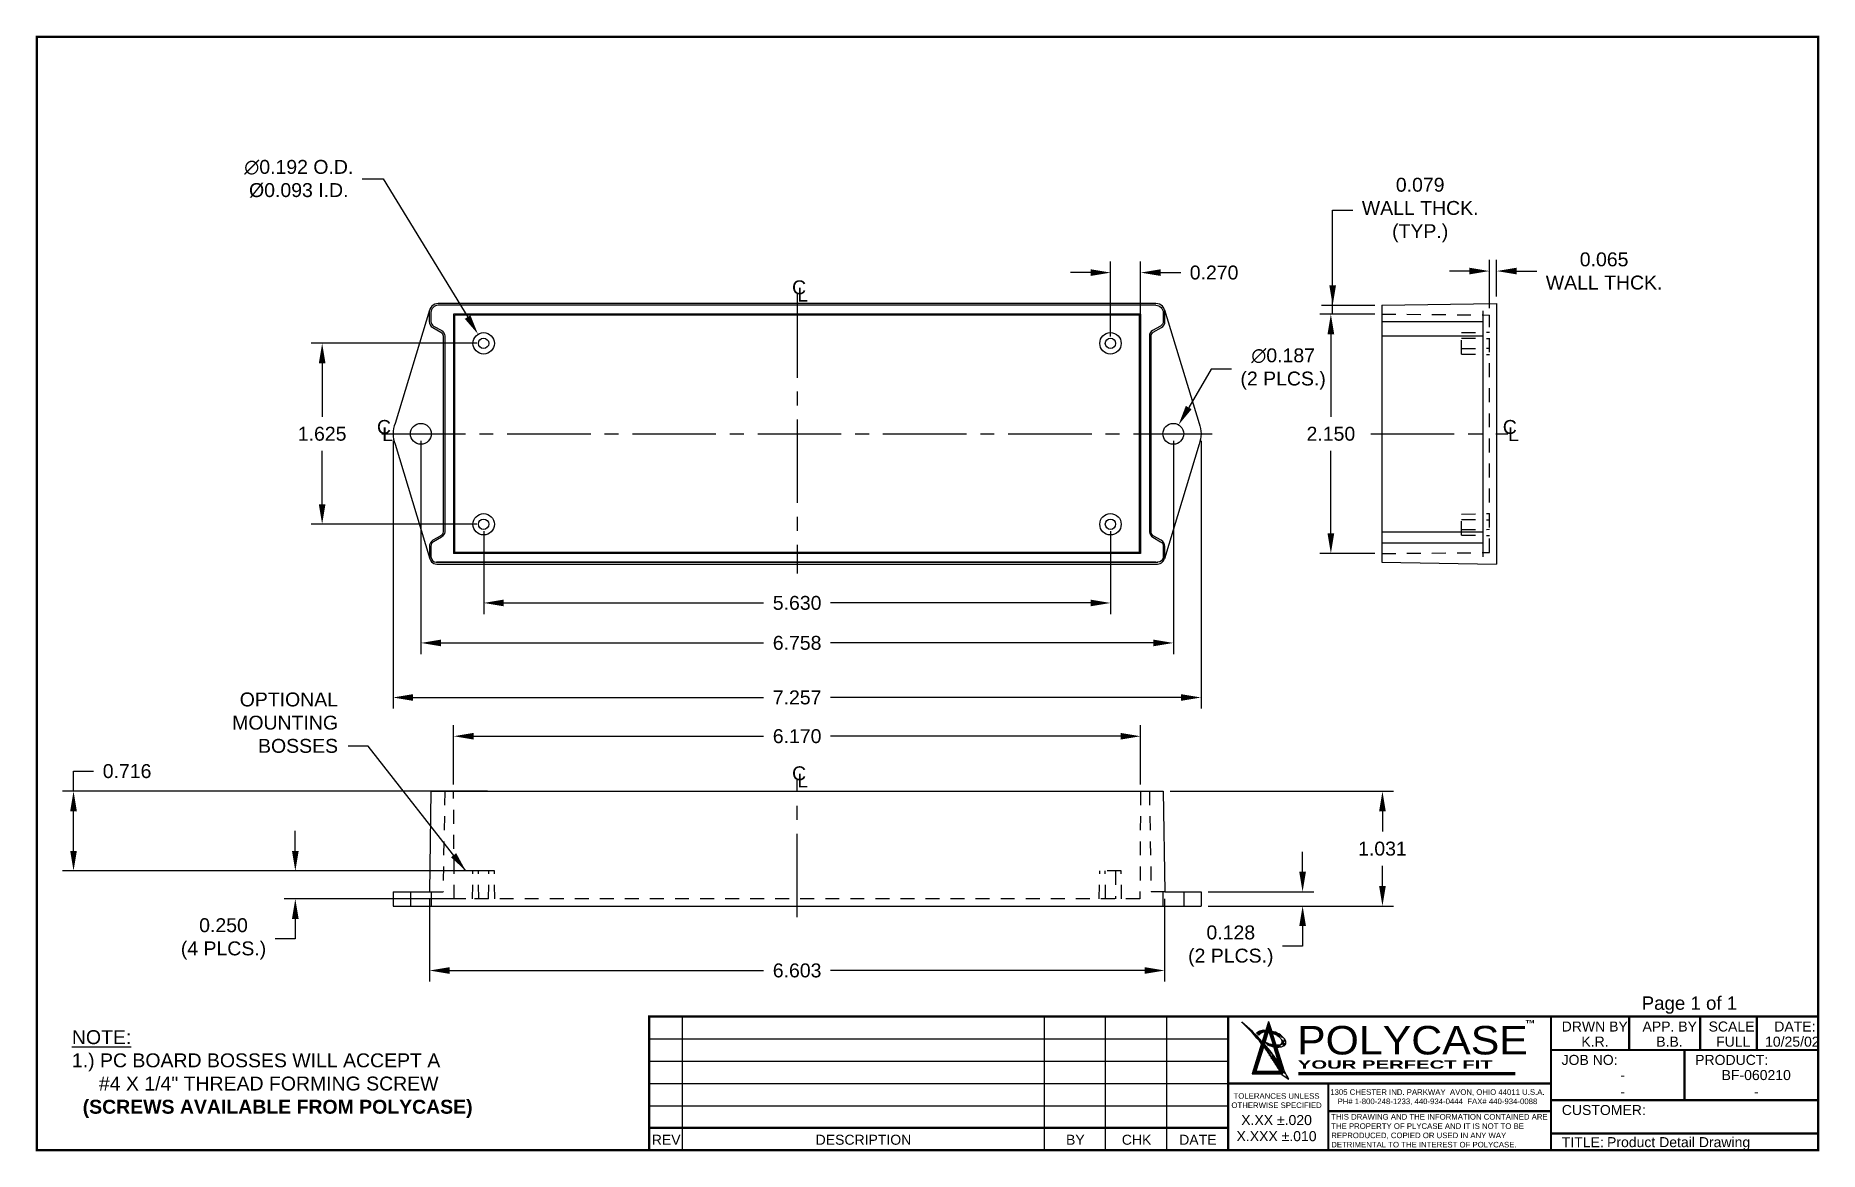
# Model space of a CAD drawing. Header units: inches. Extents: x -16.3 to 16, y 0 to 67.8.
# Drawn here: x -0.01 to 16.01, y -0.01 to 10.01 of the extents above; entities that cross this region are included whole.
import ezdxf
from ezdxf.enums import TextEntityAlignment as Align

# ---------------------------------------------------------------- set-up
doc = ezdxf.new("R2010")
doc.units = ezdxf.units.IN
doc.header["$MEASUREMENT"] = 0
doc.header["$PDMODE"] = 34
doc.header["$PDSIZE"] = 0.005
doc.linetypes.add('CENTER2', pattern=[1.125, 0.75, -0.125, 0.125, -0.125])
doc.linetypes.add('HIDDEN2', pattern=[0.1875, 0.125, -0.0625])
doc.layers.get('0').update_dxf_attribs({"linetype": 'CONTINUOUS'})
doc.layers.get('DEFPOINTS').update_dxf_attribs({"linetype": 'CONTINUOUS'})
doc.layers.add('BF-020215', color=14, linetype='CONTINUOUS')
doc.layers.add('BF060201', color=14, linetype='CONTINUOUS')
doc.styles.add('ROMANS', font='romab___.ttf', dxfattribs={"height": 0.125})
doc.styles.add('SANSSERIFBOLDOBLIQUE', font='sasbo___.pfb', dxfattribs={"width": 1.075, "height": 0.125})
doc.styles.get("Standard").update_dxf_attribs({"font": 'arial.ttf'})
doc.dimstyles.get("Standard").update_dxf_attribs({"dimtxt": 0.125, "dimasz": 0.18, "dimexe": 0.1, "dimexo": 0.0625, "dimgap": 0.09, "dimtad": 0, "dimtih": 1, "dimtoh": 1, "dimdec": 3, "dimzin": 0, "dimdsep": 46, "dimtxsty": 'Standard', "dimcen": 0.03, "dimclrd": 1, "dimclre": 1, "dimclrt": 4, "dimaunit": 1, "dimadec": 0, "dimazin": 0, "dimtfac": 1, "dimtdec": 1, "dimtofl": 0, "dimtmove": 0, "dimatfit": 3, "dimfxl": 1, "dimtolj": 1, "dimtzin": 0, "dimarcsym": 0})
doc.dimstyles.new('STANDARD$3', dxfattribs={"dimtxt": 0.125, "dimasz": 0.18, "dimexe": 0.1, "dimexo": 0.0625, "dimgap": 0.09, "dimtad": 0, "dimtih": 1, "dimtoh": 1, "dimdec": 3, "dimzin": 0, "dimdsep": 46, "dimtxsty": 'Standard', "dimcen": 0, "dimclrd": 1, "dimclre": 1, "dimclrt": 4, "dimaunit": 1, "dimadec": 0, "dimazin": 0, "dimtfac": 1, "dimtdec": 1, "dimtofl": 0, "dimtmove": 0, "dimatfit": 3, "dimfxl": 1, "dimtolj": 1, "dimtzin": 0, "dimarcsym": 0})
doc.dimstyles.new('STANDARD$7', dxfattribs={"dimtxt": 0.125, "dimasz": 0.18, "dimexe": 0.1, "dimexo": 0.0625, "dimgap": 0.09, "dimtad": 0, "dimtih": 1, "dimtoh": 1, "dimdec": 3, "dimzin": 0, "dimdsep": 46, "dimtxsty": 'Standard', "dimcen": 0.03, "dimclrd": 1, "dimclre": 1, "dimclrt": 4, "dimaunit": 1, "dimadec": 0, "dimazin": 0, "dimtfac": 1, "dimtdec": 1, "dimtofl": 0, "dimtmove": 0, "dimatfit": 3, "dimfxl": 1, "dimtolj": 1, "dimtzin": 0, "dimarcsym": 0})
pattern_1 = [(45, (-3.289467, -3.0012776), (-0.004010624, 0.004010624), []), (135, (-3.289467, -3.0012776), (-0.004010624, -0.004010624), [])]

msp = doc.modelspace()

# ---------------------------------------------------------------- texts
at = {"color": 4, "char_height": 0.125}
for s, insert, attachment_point in [('\\A1;', (4.5985, 7.2292), 4), ('\\A1;', (4.9985, 7.2292), 4), ('OPTIONAL\\PMOUNTING\\PBOSSES', (2.7056, 3.5673), 9), ('\\LNOTE:\\P\\l1.) PC BOARD BOSSES WILL ACCEPT A\\P     #4 X 1/4" THREAD FORMING SCREW\\P  \\fArial|b1|i0|c0|p34;(SCREWS AVAILABLE FROM POLYCASE)', (0.3155, 0.6841), 4)]:
    msp.add_mtext(s, dxfattribs=dict(at, insert=insert, attachment_point=attachment_point))

# ---------------------------------------------------------------- blocks, each defined once
blk = doc.blocks.new('REVGRID')
at = {"color": 14}
for p, q in [((-5.2, 1), (0, 1)), ((-5.2, 0.8), (0, 0.8)), ((-5.2, 0.6), (0, 0.6)), ((-5.2, 0.4), (0, 0.4))]:
    blk.add_line(p, q, dxfattribs=at)
at = {"color": 14, "const_width": 0.02}
for points in [[(-5.2, 0), (-5.2, 1.2), (0, 1.2)], [(-5.2, 0.2), (0, 0.2)]]:
    blk.add_lwpolyline(points, dxfattribs=at)
at = {"color": 14}
for points in [[(-4.9, 0), (-4.9, 1.2)], [(-1.65, 0), (-1.65, 1.2)], [(-1.1, 0), (-1.1, 1.2)], [(-0.55, 0), (-0.55, 1.2)]]:
    blk.add_lwpolyline(points, dxfattribs=at)
at = {"color": 4}
for s, p in [('REV', (-5.047, 0.049)), ('DESCRIPTION', (-3.275, 0.049)), ('BY', (-1.372, 0.049)), ('CHK', (-0.822, 0.049)), ('DATE', (-0.272, 0.049))]:
    blk.add_text(s, height=0.09, dxfattribs=at).set_placement(p, align=Align.CENTER)
blk = doc.blocks.new('POLYCASELOGO')
h = blk.add_hatch()
h.set_pattern_fill('ANSI37', color=5, scale=0.045375, style=0)
h.set_pattern_definition(pattern_1)
edge = h.paths.add_edge_path()
edge.add_line((0.242, 0.375), (0.236, 0.357))
edge.add_arc((-1.139, -0.742), 1.76, 38.6083, 47.2021)
edge.add_arc((-1.004, -0.758), 1.684, 42.2607, 50.9427, ccw=False)
h = blk.add_hatch()
h.set_pattern_fill('ANSI37', color=5, scale=0.045375, style=0)
h.set_pattern_definition(pattern_1)
h.paths.add_polyline_path([(0.299, 0.555), (0.327, 0.467), (0.332, 0.449), (0.365, 0.345), (0.371, 0.327), (0.344, 0.33), (0.339, 0.348), (0.299, 0.474), (0.261, 0.354), (0.255, 0.333), (0.236, 0.357), (0.242, 0.375), (0.269, 0.46), (0.274, 0.476)])
h = blk.add_hatch()
h.set_pattern_fill('ANSI37', color=5, scale=0.045375, style=0)
h.set_pattern_definition(pattern_1)
h.paths.add_polyline_path([(0.184, 0.11), (0.401, 0.11), (0.414, 0.086), (0.151, 0.086), (0.236, 0.357), (0.255, 0.333)])
h = blk.add_hatch()
h.set_pattern_fill('ANSI37', color=5, scale=0.045375, style=0)
h.set_pattern_definition(pattern_1)
edge = h.paths.add_edge_path()
edge.add_line((0.274, 0.476), (0.269, 0.46))
edge.add_arc((0.261, 0.4), 0.0602, 82.8919, 145.8761)
edge.add_line((0.212, 0.434), (0.19, 0.455))
edge.add_arc((0.258, 0.36), 0.117, 82.1103, 125.2835, ccw=False)
h = blk.add_hatch()
h.set_pattern_fill('ANSI37', color=5, scale=0.045375, style=0)
h.set_pattern_definition(pattern_1)
edge = h.paths.add_edge_path()
edge.add_line((0.344, 0.33), (0.371, 0.327))
edge.add_arc((-1.004, -0.758), 1.684, 34.1845, 41.3025)
edge.add_arc((-1.139, -0.742), 1.76, 28.9558, 37.6535)
edge.add_line((0.344, 0.33), (0.389, 0.188))
edge.add_line((0.371, 0.327), (0.439, 0.11))
edge.add_line((0.255, 0.333), (0.261, 0.354))
edge.add_arc((-1.004, -0.758), 1.684, 28.1679, 31.0386)
edge.add_line((0.42, 0.076), (0.48, 0.037))
edge.add_arc((-1.139, -0.742), 1.76, 27.6696, 28.0594)
edge.add_line((0.401, 0.11), (0.414, 0.086))
h = blk.add_hatch()
h.set_pattern_fill('ANSI37', color=5, scale=0.045375, style=0)
h.set_pattern_definition(pattern_1)
edge = h.paths.add_edge_path()
edge.add_arc((0.368, 0.549), 0.203, 241.2726, 261.6979)
edge.add_line((0.339, 0.348), (0.344, 0.33))
edge.add_arc((0.379, 0.544), 0.217, 245.8146, 260.9815, ccw=False)
edge.add_line((0.289, 0.346), (0.27, 0.37))
h = blk.add_hatch()
h.set_pattern_fill('ANSI37', color=5, scale=0.045375, style=0)
h.set_pattern_definition(pattern_1)
edge = h.paths.add_edge_path()
edge.add_arc((0.293, 0.295), 0.159, 44.8945, 75.721)
edge.add_line((0.332, 0.449), (0.327, 0.467))
edge.add_arc((0.297, 0.284), 0.186, 38.7886, 80.8128, ccw=False)
edge.add_arc((0.391, 0.361), 0.0633, 6.4018, 37.4499, ccw=False)
edge.add_arc((0.417, 0.37), 0.0374, 284.5084, 357.5532, ccw=False)
edge.add_arc((0.384, 0.451), 0.125, 266.5103, 289.6986, ccw=False)
edge.add_arc((0.379, 0.544), 0.217, 267.9148, 269.5114, ccw=False)
edge.add_line((0.371, 0.327), (0.365, 0.345))
edge.add_arc((0.368, 0.549), 0.203, 269.0587, 275.3152)
edge.add_arc((0.389, 0.377), 0.0313, 266.7706, 394.9895)
edge.add_arc((0.362, 0.365), 0.0603, 30.5831, 44.1349)
at = {"color": 5}
for p, q in [((0.299, 0.555), (0.274, 0.476)), ((0.299, 0.555), (0.327, 0.467)), ((0.236, 0.357), (0.151, 0.086)), ((0.255, 0.333), (0.184, 0.11)), ((0.269, 0.46), (0.242, 0.375)), ((0.299, 0.474), (0.261, 0.354)), ((0.299, 0.474), (0.339, 0.348)), ((0.332, 0.449), (0.365, 0.345)), ((0.344, 0.33), (0.389, 0.188)), ((0.371, 0.327), (0.439, 0.11)), ((0.151, 0.086), (0.414, 0.086)), ((0.184, 0.11), (0.401, 0.11)), ((0.401, 0.11), (0.414, 0.086)), ((0.42, 0.076), (0.48, 0.037))]:
    blk.add_line(p, q, dxfattribs=at)
at = {"color": 5, "linetype": 'Continuous'}
for p, q in [((0.212, 0.434), (0.19, 0.455)), ((0.27, 0.37), (0.289, 0.346))]:
    blk.add_line(p, q, dxfattribs=at)
at = {"color": 5, "const_width": 0.0284}
blk.add_lwpolyline([(0.565, 0.087), (2.515, 0.087)], dxfattribs=at)
at = {"color": 5}
for centre, radius, start, end in [((-1.139, -0.742), 1.76, 38.6083, 47.2021), ((-1.004, -0.758), 1.684, 42.2607, 50.9427), ((-1.139, -0.742), 1.76, 28.9558, 37.6535), ((-1.004, -0.758), 1.684, 34.1845, 41.3025), ((-1.139, -0.742), 1.76, 27.6696, 28.0594), ((-1.004, -0.758), 1.684, 28.1679, 31.0386)]:
    blk.add_arc(centre, radius, start, end, dxfattribs=at)
at = {"color": 5, "linetype": 'Continuous'}
for centre, radius, start, end in [((0.258, 0.36), 0.117, 82.1103, 125.2835), ((0.261, 0.4), 0.0602, 82.8919, 145.8761), ((0.368, 0.549), 0.203, 241.2726, 261.6979), ((0.379, 0.544), 0.217, 245.8146, 260.9815), ((0.297, 0.284), 0.186, 38.7886, 80.8128), ((0.293, 0.295), 0.159, 44.8945, 75.721), ((0.368, 0.549), 0.203, 269.0587, 275.3152), ((0.379, 0.544), 0.217, 267.9148, 269.5114), ((0.384, 0.451), 0.125, 266.5103, 289.6986), ((0.389, 0.377), 0.0313, 266.7706, 34.9895), ((0.362, 0.365), 0.0603, 30.5831, 44.1349), ((0.417, 0.37), 0.0374, 284.5084, 357.5532), ((0.391, 0.361), 0.0633, 6.4018, 37.4499)]:
    blk.add_arc(centre, radius, start, end, dxfattribs=at)
at = {"color": 5, "linetype": 'Continuous', "style": 'SANSSERIFBOLDOBLIQUE', "width": 1.075}
blk.add_text('POLYCASE', height=0.2561, dxfattribs=at).set_placement((0.554, 0.26))
at = {"color": 5, "style": 'ROMANS'}
for s, height, width, p in [('TM', 0.0284, 1.4, (2.608, 0.541)), ('YOUR PERFECT FIT', 0.07565, 1.8, (0.561, 0.132))]:
    blk.add_text(s, height=height, dxfattribs=dict(at, width=width)).set_placement(p)
blk = doc.blocks.new('TITLEBLK')
at = {"color": 14, "const_width": 0.02}
for points in [[(-5.3, 1.2), (0, 1.2)], [(-2.4, 0), (-2.4, 1.2)], [(-1.697, 0.9), (-1.697, 1.2)], [(-1.061, 0.9), (-1.061, 1.2)], [(-0.551, 0.9), (-0.551, 1.2)], [(-2.4, 0.9), (0, 0.9)], [(-1.2, 0.45), (-1.2, 0.9)], [(-5.3, 0.6), (-2.4, 0.6)], [(-4.4, 0), (-4.4, 0.6)], [(-4.4, 0.35), (-2.4, 0.35)], [(-2.4, 0.45), (0, 0.45)], [(-2.4, 0.15), (0, 0.15)]]:
    blk.add_lwpolyline(points, dxfattribs=at)
at = {"color": 14}
blk.add_lwpolyline([(-5.3, 0, 0.02, 0.02, 0), (-5.3, 1.2, 0.02, 0.02, 0)], format="xyseb", dxfattribs=at)
blk.add_blockref('POLYCASELOGO', (-5.235, 0.6))
at = {"color": 4}
for s, p in [('DRWN BY', (-2.304, 1.066)), ('APP. BY', (-1.578, 1.066)), ('JOB NO:', (-2.305, 0.766)), ('PRODUCT:', (-1.105, 0.766)), ('CUSTOMER:', (-2.303, 0.316)), ('TITLE:', (-2.303, 0.027))]:
    blk.add_text(s, height=0.09, dxfattribs=at).set_placement(p)
for s, p in [('SCALE:', (-0.761, 1.066)), ('DATE:', (-0.209, 1.066))]:
    blk.add_text(s, height=0.09, dxfattribs=at).set_placement(p, align=Align.CENTER)
at = {"char_height": 0.05}
for s, insert, width, attachment_point in [('\\C4;TOLERANCES UNLESS\\POTHERWISE SPECIFIED', (-4.865, 0.445), 1.242, 5), ('{\\C4;1305 CHESTER IND. PARKWAY  AVON, OHIO 44011 U.S.A.\\PPH# 1-800-248-1233, 440-934-0444  FAX# 440-934-0088}', (-3.42, 0.476), 2, 5), ('\\C4;THIS DRAWING AND THE INFORMATION CONTAINED ARE THE PROPERTY OF PLYCASE AND IT IS NOT TO BE REPRODUCED, COPIED OR USED IN ANY WAY DETRIMENTAL TO THE INTEREST OF POLYCASE.', (-4.374, 0.325), 2, 1)]:
    blk.add_mtext(s, dxfattribs=dict(at, insert=insert, width=width, attachment_point=attachment_point))
at = {"color": 4, "flags": 8}
for tag, height, p in [('PAGES', 0.12, (-1.157, 1.321)), ('DRWN_BY', 0.09, (-2.005, 0.975)), ('APPRV_BY', 0.09, (-1.336, 0.975)), ('SCALE', 0.09, (-0.763, 0.975)), ('DATE', 0.09, (-0.232, 0.975)), ('JOB_NUMBER', 0.09, (-1.757, 0.675)), ('PRODUCT', 0.09, (-0.557, 0.675)), ('JOB_NUMBER', 0.09, (-1.757, 0.525)), ('PRODUCT', 0.09, (-0.557, 0.525))]:
    blk.add_attdef(tag, text='', height=height, dxfattribs=at).set_placement(p, align=Align.MIDDLE_CENTER)
for p in [(-4.865, 0.226), (-4.865, 0.081)]:
    blk.add_attdef('TOLERANCE', text='', height=0.09, dxfattribs=at).set_placement(p, align=Align.CENTER)
for tag, p in [('CUSTOMER_NAME', (-2.299, 0.197)), ('DRAWING_TITLE', (-1.897, 0.027))]:
    blk.add_attdef(tag, p, '', height=0.09, dxfattribs=at)
blk = doc.blocks.new('*D10')
at = {"layer": 'BF060201', "color": 1, "lineweight": -2, "transparency": 16777216}
for p, q in [((3.744, 3.286), (3.744, 3.818)), ((3.924, 3.718), (6.528, 3.718)), ((9.734, 3.718), (7.13, 3.718)), ((9.914, 3.286), (9.914, 3.818))]:
    blk.add_line(p, q, dxfattribs=at)
at = {"layer": 'BF060201', "color": 1, "transparency": 16777216}
for points in [[(3.924, 3.748), (3.924, 3.688), (3.744, 3.718)], [(9.734, 3.748), (9.734, 3.688), (9.914, 3.718)]]:
    blk.add_solid(points, dxfattribs=at)
at = {"layer": 'DEFPOINTS', "color": 0, "transparency": 16777216}
for p in [(3.744, 3.718), (3.744, 3.224), (9.914, 3.224)]:
    blk.add_point(p, dxfattribs=at)
at = {"layer": 'BF060201', "color": 4, "transparency": 16777216, "insert": (6.829, 3.718), "char_height": 0.125, "attachment_point": 5}
blk.add_mtext('\\A1;6.170', dxfattribs=at)
blk = doc.blocks.new('*D7')
at = {"layer": 'BF060201', "color": 1, "lineweight": -2, "transparency": 16777216}
for p, q in [((3.2, 6.372), (3.2, 3.966)), ((10.457, 6.372), (10.457, 3.966)), ((3.38, 4.066), (6.528, 4.066)), ((10.277, 4.066), (7.129, 4.066))]:
    blk.add_line(p, q, dxfattribs=at)
at = {"layer": 'BF060201', "color": 1, "transparency": 16777216}
for points in [[(3.38, 4.096), (3.38, 4.036), (3.2, 4.066)], [(10.277, 4.096), (10.277, 4.036), (10.457, 4.066)]]:
    blk.add_solid(points, dxfattribs=at)
at = {"layer": 'DEFPOINTS', "color": 0, "transparency": 16777216}
for p in [(3.2, 6.434), (10.457, 6.434), (3.2, 4.066)]:
    blk.add_point(p, dxfattribs=at)
at = {"layer": 'BF060201', "color": 4, "transparency": 16777216, "insert": (6.829, 4.066), "char_height": 0.125, "attachment_point": 5}
blk.add_mtext('\\A1;7.257', dxfattribs=at)
blk = doc.blocks.new('*D5')
at = {"layer": 'BF060201', "color": 1, "lineweight": -2, "transparency": 16777216}
for p, q in [((3.45, 6.372), (3.45, 4.456)), ((10.208, 6.372), (10.208, 4.456)), ((3.63, 4.556), (6.527, 4.556)), ((10.028, 4.556), (7.13, 4.556))]:
    blk.add_line(p, q, dxfattribs=at)
at = {"layer": 'BF060201', "color": 1, "transparency": 16777216}
for points in [[(3.63, 4.586), (3.63, 4.526), (3.45, 4.556)], [(10.028, 4.586), (10.028, 4.526), (10.208, 4.556)]]:
    blk.add_solid(points, dxfattribs=at)
at = {"layer": 'DEFPOINTS', "color": 0, "transparency": 16777216}
for p in [(3.45, 6.434), (10.208, 6.434), (3.45, 4.556)]:
    blk.add_point(p, dxfattribs=at)
at = {"layer": 'BF060201', "color": 4, "transparency": 16777216, "insert": (6.829, 4.556), "char_height": 0.125, "attachment_point": 5}
blk.add_mtext('\\A1;6.758', dxfattribs=at)
blk = doc.blocks.new('*D4')
at = {"layer": 'BF060201', "color": 1, "lineweight": -2, "transparency": 16777216}
for p, q in [((4.014, 5.559), (4.014, 4.815)), ((9.644, 5.559), (9.644, 4.815)), ((4.194, 4.915), (6.528, 4.915)), ((9.464, 4.915), (7.129, 4.915))]:
    blk.add_line(p, q, dxfattribs=at)
at = {"layer": 'BF060201', "color": 1, "transparency": 16777216}
for points in [[(4.194, 4.945), (4.194, 4.885), (4.014, 4.915)], [(9.464, 4.945), (9.464, 4.885), (9.644, 4.915)]]:
    blk.add_solid(points, dxfattribs=at)
at = {"layer": 'DEFPOINTS', "color": 0, "transparency": 16777216}
for p in [(4.014, 5.622), (9.644, 5.622), (9.644, 4.915)]:
    blk.add_point(p, dxfattribs=at)
at = {"layer": 'BF060201', "color": 4, "transparency": 16777216, "insert": (6.829, 4.915), "char_height": 0.125, "attachment_point": 5}
blk.add_mtext('\\A1;5.630', dxfattribs=at)
blk = doc.blocks.new('*D13')
at = {"layer": 'BF060201', "color": 1, "lineweight": -2, "transparency": 16777216}
for p, q in [((2.322, 2.688), (2.322, 2.868)), ((3.855, 2.508), (2.222, 2.508)), ((3.855, 2.258), (2.222, 2.258)), ((2.322, 2.078), (2.322, 1.898)), ((2.322, 1.898), (2.142, 1.898))]:
    blk.add_line(p, q, dxfattribs=at)
at = {"layer": 'BF060201', "color": 1, "transparency": 16777216}
for points in [[(2.292, 2.688), (2.352, 2.688), (2.322, 2.508)], [(2.292, 2.078), (2.352, 2.078), (2.322, 2.258)]]:
    blk.add_solid(points, dxfattribs=at)
at = {"layer": 'DEFPOINTS', "color": 0, "transparency": 16777216}
for p in [(3.917, 2.508), (2.322, 2.258), (3.917, 2.258)]:
    blk.add_point(p, dxfattribs=at)
at = {"layer": 'BF060201', "color": 4, "transparency": 16777216, "insert": (1.677, 1.898), "char_height": 0.125, "attachment_point": 5}
blk.add_mtext('\\A1;0.250\\P(4 PLCS.)', dxfattribs=at)
blk = doc.blocks.new('CL')
at = {"color": 4}
for s, p in [('C', (-0.045, -0.001)), ('L', (0.002, -0.066))]:
    blk.add_text(s, height=0.125, dxfattribs=at).set_placement(p)
blk = doc.blocks.new('*D15')
at = {"layer": 'BF060201', "color": 1, "lineweight": -2, "transparency": 16777216}
for p, q in [((2.922, 8.725), (3.11, 8.725)), ((3.11, 8.725), (3.87, 7.482))]:
    blk.add_line(p, q, dxfattribs=at)
at = {"layer": 'BF060201', "color": 1, "transparency": 16777216}
blk.add_solid([(3.895, 7.498), (3.844, 7.467), (3.963, 7.329)], dxfattribs=at)
at = {"layer": 'DEFPOINTS', "color": 0, "transparency": 16777216}
for p in [(3.963, 7.329), (4.064, 7.165)]:
    blk.add_point(p, dxfattribs=at)
at = {"layer": 'BF060201', "color": 4, "transparency": 16777216, "insert": (2.353, 8.725), "char_height": 0.125, "attachment_point": 5}
blk.add_mtext('\\A1;∅0.192 O.D.\\P%%c0.093 I.D.', dxfattribs=at)
blk = doc.blocks.new('*D6')
at = {"layer": 'BF060201', "color": 1, "lineweight": -2, "transparency": 16777216}
for p, q in [((3.951, 7.247), (2.463, 7.247)), ((2.563, 7.067), (2.563, 6.588)), ((2.563, 5.802), (2.563, 6.28)), ((3.951, 5.622), (2.463, 5.622))]:
    blk.add_line(p, q, dxfattribs=at)
at = {"layer": 'BF060201', "color": 1, "transparency": 16777216}
for points in [[(2.533, 7.067), (2.593, 7.067), (2.563, 7.247)], [(2.533, 5.802), (2.593, 5.802), (2.563, 5.622)]]:
    blk.add_solid(points, dxfattribs=at)
at = {"layer": 'DEFPOINTS', "color": 0, "transparency": 16777216}
for p in [(4.014, 7.247), (2.563, 5.622), (4.014, 5.622)]:
    blk.add_point(p, dxfattribs=at)
at = {"layer": 'BF060201', "color": 4, "transparency": 16777216, "insert": (2.563, 6.434), "char_height": 0.125, "attachment_point": 5}
blk.add_mtext('\\A1;1.625', dxfattribs=at)
blk = doc.blocks.new('*D12')
at = {"layer": 'BF060201', "color": 1, "lineweight": -2, "transparency": 16777216}
for p, q in [((11.369, 2.501), (11.369, 2.681)), ((10.52, 2.321), (11.469, 2.321)), ((10.52, 2.193), (11.469, 2.193)), ((11.369, 2.013), (11.369, 1.833)), ((11.369, 1.833), (11.189, 1.833))]:
    blk.add_line(p, q, dxfattribs=at)
at = {"layer": 'BF060201', "color": 1, "transparency": 16777216}
for points in [[(11.339, 2.501), (11.399, 2.501), (11.369, 2.321)], [(11.339, 2.013), (11.399, 2.013), (11.369, 2.193)]]:
    blk.add_solid(points, dxfattribs=at)
at = {"layer": 'DEFPOINTS', "color": 0, "transparency": 16777216}
for p in [(10.457, 2.321), (10.457, 2.193), (11.369, 2.193)]:
    blk.add_point(p, dxfattribs=at)
at = {"layer": 'BF060201', "color": 4, "transparency": 16777216, "insert": (10.724, 1.833), "char_height": 0.125, "attachment_point": 5}
blk.add_mtext('\\A1;0.128\\P(2 PLCS.)', dxfattribs=at)
blk = doc.blocks.new('*D11')
at = {"layer": 'BF060201', "color": 1, "lineweight": -2, "transparency": 16777216}
for p, q in [((10.18, 3.224), (12.186, 3.224)), ((12.086, 3.044), (12.086, 2.862)), ((12.086, 2.373), (12.086, 2.554)), ((10.52, 2.193), (12.186, 2.193))]:
    blk.add_line(p, q, dxfattribs=at)
at = {"layer": 'BF060201', "color": 1, "transparency": 16777216}
for points in [[(12.056, 3.044), (12.116, 3.044), (12.086, 3.224)], [(12.056, 2.373), (12.116, 2.373), (12.086, 2.193)]]:
    blk.add_solid(points, dxfattribs=at)
at = {"layer": 'DEFPOINTS', "color": 0, "transparency": 16777216}
for p in [(10.117, 3.224), (10.457, 2.193), (12.086, 2.193)]:
    blk.add_point(p, dxfattribs=at)
at = {"layer": 'BF060201', "color": 4, "transparency": 16777216, "insert": (12.086, 2.708), "char_height": 0.125, "attachment_point": 5}
blk.add_mtext('\\A1;1.031', dxfattribs=at)
blk = doc.blocks.new('*D14')
at = {"color": 1, "lineweight": -2, "transparency": 16777216}
for p, q in [((12.867, 7.896), (12.687, 7.896)), ((13.047, 7.563), (13.047, 7.996)), ((13.112, 7.667), (13.112, 7.996)), ((13.292, 7.896), (13.472, 7.896))]:
    blk.add_line(p, q, dxfattribs=at)
at = {"color": 1, "transparency": 16777216}
for points in [[(12.867, 7.926), (12.867, 7.866), (13.047, 7.896)], [(13.292, 7.926), (13.292, 7.866), (13.112, 7.896)]]:
    blk.add_solid(points, dxfattribs=at)
at = {"layer": 'DEFPOINTS', "color": 0, "transparency": 16777216}
for p in [(13.112, 7.896), (13.112, 7.604), (13.047, 7.501)]:
    blk.add_point(p, dxfattribs=at)
at = {"color": 4, "transparency": 16777216, "insert": (14.077, 7.896), "char_height": 0.125, "attachment_point": 5}
blk.add_mtext('\\A1;0.065\\PWALL THCK.', dxfattribs=at)
blk = doc.blocks.new('*D8')
at = {"layer": 'BF060201', "color": 1, "lineweight": -2, "transparency": 16777216}
for p, q in [((11.639, 7.768), (11.639, 8.444)), ((11.639, 7.588), (11.639, 8.444)), ((11.639, 8.444), (11.819, 8.444)), ((12.018, 7.588), (11.539, 7.588)), ((11.639, 7.509), (11.639, 7.588)), ((12.018, 7.509), (11.539, 7.509))]:
    blk.add_line(p, q, dxfattribs=at)
at = {"layer": 'BF060201', "color": 1, "transparency": 16777216}
blk.add_solid([(11.609, 7.768), (11.669, 7.768), (11.639, 7.588)], dxfattribs=at)
at = {"layer": 'DEFPOINTS', "color": 0, "transparency": 16777216}
for p in [(11.639, 7.588), (12.081, 7.588), (12.081, 7.509)]:
    blk.add_point(p, dxfattribs=at)
at = {"layer": 'BF060201', "color": 4, "transparency": 16777216, "insert": (12.425, 8.444), "char_height": 0.125, "attachment_point": 5}
blk.add_mtext('\\A1;0.079\\PWALL THCK.\\P(TYP.)', dxfattribs=at)
blk = doc.blocks.new('*D9')
at = {"layer": 'BF060201', "color": 1, "lineweight": -2, "transparency": 16777216}
for p, q in [((10.549, 7.016), (10.346, 6.67)), ((10.729, 7.016), (10.549, 7.016))]:
    blk.add_line(p, q, dxfattribs=at)
at = {"layer": 'BF060201', "color": 1, "transparency": 16777216}
blk.add_solid([(10.32, 6.685), (10.372, 6.655), (10.255, 6.515)], dxfattribs=at)
at = {"layer": 'DEFPOINTS', "color": 0, "transparency": 16777216}
for p in [(10.255, 6.515), (10.16, 6.354)]:
    blk.add_point(p, dxfattribs=at)
at = {"layer": 'BF060201', "color": 4, "transparency": 16777216, "insert": (11.194, 7.016), "char_height": 0.125, "attachment_point": 5}
blk.add_mtext('\\A1;∅0.187\\P(2 PLCS.)', dxfattribs=at)
blk = doc.blocks.new('*D16')
at = {"layer": 'BF060201', "color": 1, "lineweight": -2, "transparency": 16777216}
for p, q in [((12.018, 7.509), (11.523, 7.509)), ((11.623, 7.329), (11.623, 6.588)), ((11.623, 5.539), (11.623, 6.28)), ((12.018, 5.359), (11.523, 5.359))]:
    blk.add_line(p, q, dxfattribs=at)
at = {"layer": 'BF060201', "color": 1, "transparency": 16777216}
for points in [[(11.593, 7.329), (11.653, 7.329), (11.623, 7.509)], [(11.593, 5.539), (11.653, 5.539), (11.623, 5.359)]]:
    blk.add_solid(points, dxfattribs=at)
at = {"layer": 'DEFPOINTS', "color": 0, "transparency": 16777216}
for p in [(12.081, 7.509), (11.623, 5.359), (12.081, 5.359)]:
    blk.add_point(p, dxfattribs=at)
at = {"layer": 'BF060201', "color": 4, "transparency": 16777216, "insert": (11.623, 6.434), "char_height": 0.125, "attachment_point": 5}
blk.add_mtext('\\A1;2.150', dxfattribs=at)
blk = doc.blocks.new('*D17')
at = {"color": 1, "lineweight": -2, "transparency": 16777216}
for p, q in [((3.527, 2.258), (3.527, 1.514)), ((10.13, 2.258), (10.13, 1.514)), ((3.707, 1.614), (6.527, 1.614)), ((9.95, 1.614), (7.13, 1.614))]:
    blk.add_line(p, q, dxfattribs=at)
at = {"color": 1, "transparency": 16777216}
for points in [[(3.707, 1.644), (3.707, 1.584), (3.527, 1.614)], [(9.95, 1.644), (9.95, 1.584), (10.13, 1.614)]]:
    blk.add_solid(points, dxfattribs=at)
at = {"layer": 'DEFPOINTS', "color": 0, "transparency": 16777216}
for p in [(3.527, 2.321), (10.13, 2.321), (10.13, 1.614)]:
    blk.add_point(p, dxfattribs=at)
at = {"color": 4, "transparency": 16777216, "insert": (6.829, 1.614), "char_height": 0.125, "attachment_point": 5}
blk.add_mtext('\\A1;6.603', dxfattribs=at)
blk = doc.blocks.new('*D18')
at = {"color": 1, "lineweight": -2, "transparency": 16777216}
for p, q in [((9.464, 7.882), (9.284, 7.882)), ((9.644, 7.309), (9.644, 7.982)), ((9.914, 7.309), (9.914, 7.982)), ((10.094, 7.882), (10.274, 7.882))]:
    blk.add_line(p, q, dxfattribs=at)
at = {"color": 1, "transparency": 16777216}
for points in [[(9.464, 7.912), (9.464, 7.852), (9.644, 7.882)], [(10.094, 7.912), (10.094, 7.852), (9.914, 7.882)]]:
    blk.add_solid(points, dxfattribs=at)
at = {"layer": 'DEFPOINTS', "color": 0, "transparency": 16777216}
for p in [(9.914, 7.882), (9.644, 7.247), (9.914, 7.247)]:
    blk.add_point(p, dxfattribs=at)
at = {"color": 4, "transparency": 16777216, "insert": (10.574, 7.882), "char_height": 0.125, "attachment_point": 5}
blk.add_mtext('\\A1;0.270', dxfattribs=at)
blk = doc.blocks.new('*D19')
at = {"color": 1, "lineweight": -2, "transparency": 16777216}
for p, q in [((0.33, 3.224), (0.33, 3.404)), ((0.33, 3.404), (0.51, 3.404)), ((4.047, 3.224), (0.23, 3.224)), ((0.33, 2.688), (0.33, 3.044)), ((4.047, 2.508), (0.23, 2.508))]:
    blk.add_line(p, q, dxfattribs=at)
at = {"color": 1, "transparency": 16777216}
for points in [[(0.3, 3.044), (0.36, 3.044), (0.33, 3.224)], [(0.3, 2.688), (0.36, 2.688), (0.33, 2.508)]]:
    blk.add_solid(points, dxfattribs=at)
at = {"layer": 'DEFPOINTS', "color": 0, "transparency": 16777216}
for p in [(0.33, 3.224), (4.11, 3.224), (4.11, 2.508)]:
    blk.add_point(p, dxfattribs=at)
at = {"color": 4, "transparency": 16777216, "insert": (0.811, 3.404), "char_height": 0.125, "attachment_point": 5}
blk.add_mtext('\\A1;0.716', dxfattribs=at)

# ---------------------------------------------------------------- dimensions: what is measured, and where the dimension line sits
dim = msp.add_linear_dim(base=(13.1119, 7.8957), p1=(13.0469, 7.5009), p2=(13.1119, 7.6043), text='<>\\PWALL THCK.', dimstyle='Standard')
dim.commit()
dim.dimension.update_dxf_attribs({"geometry": '*D14', "text_midpoint": (14.0772, 7.8957)})
for base, p1, p2, picture, middle in [((9.9135, 7.8823), (9.6435, 7.2468), (9.9135, 7.2468), '*D18', (10.5742, 7.8823)), ((10.13029, 1.61419), (3.5268, 2.32073), (10.13029, 2.32073), '*D17', (6.82854, 1.61419))]:
    dim = msp.add_linear_dim(base=base, p1=p1, p2=p2, dimstyle='Standard', override={"dimaunit": 0, "dimadec": 2, "dimtdec": 3})
    dim.commit()
    dim.dimension.update_dxf_attribs({"geometry": picture, "text_midpoint": middle})
dim = msp.add_linear_dim(base=(0.3299, 3.2237), p1=(4.1095, 2.5077), p2=(4.1095, 3.2237), angle=90, dimstyle='Standard', override={"dimaunit": 0, "dimadec": 2, "dimtdec": 3})
dim.commit()
dim.dimension.update_dxf_attribs({"geometry": '*D19', "text_midpoint": (0.8107, 3.4037)})
at = {"layer": 'BF060201'}
for p1, p2, text, picture, middle in [((4.0636, 7.1649), (3.9635, 7.3287), '<> O.D.\\P%%c0.093 I.D.', '*D15', (2.3531, 8.7252)), ((10.1602, 6.3537), (10.2549, 6.5149), '<>\\P(2 PLCS.)', '*D9', (11.1939, 7.0158))]:
    dim = msp.add_diameter_dim_2p(p1=p1, p2=p2, text=text, dimstyle='STANDARD$3', dxfattribs=at)
    dim.commit()
    dim.dimension.update_dxf_attribs({"geometry": picture, "text_midpoint": middle, "dimtype": 163})
dim = msp.add_linear_dim(base=(11.6393, 7.5883), p1=(12.0809, 7.5093), p2=(12.0809, 7.5883), angle=90, text='<>\\PWALL THCK.\\P(TYP.)', dimstyle='Standard', override={"dimsd1": 1}, dxfattribs=at)
dim.commit()
dim.dimension.update_dxf_attribs({"geometry": '*D8', "text_midpoint": (12.4246, 8.4443), "dimtype": 160})
for base, p1, p2, picture, middle in [((11.6234, 5.3593), (12.0809, 7.5093), (12.0809, 5.3593), '*D16', (11.6234, 6.4343)), ((2.5631, 5.6218), (4.0135, 7.2468), (4.0135, 5.6218), '*D6', (2.5631, 6.4343))]:
    dim = msp.add_linear_dim(base=base, p1=p1, p2=p2, angle=90, dimstyle='Standard', dxfattribs=at)
    dim.commit()
    dim.dimension.update_dxf_attribs({"geometry": picture, "text_midpoint": middle})
dim = msp.add_linear_dim(base=(3.2, 4.0659), p1=(10.457, 6.4343), p2=(3.2, 6.4343), dimstyle='Standard', dxfattribs=at)
dim.commit()
dim.dimension.update_dxf_attribs({"geometry": '*D7', "text_midpoint": (6.8285, 4.0659), "dimtype": 160})
for base, p1, p2, picture, middle in [((3.4495, 4.5556), (10.2075, 6.4343), (3.4495, 6.4343), '*D5', (6.8285, 4.5556)), ((9.6435, 4.9146), (4.0135, 5.6218), (9.6435, 5.6218), '*D4', (6.8285, 4.9146)), ((3.7435, 3.7176), (9.9135, 3.2237), (3.7435, 3.2237), '*D10', (6.8285, 3.7176))]:
    dim = msp.add_linear_dim(base=base, p1=p1, p2=p2, dimstyle='Standard', dxfattribs=at)
    dim.commit()
    dim.dimension.update_dxf_attribs({"geometry": picture, "text_midpoint": middle})
dim = msp.add_linear_dim(base=(12.0861, 2.1927), p1=(10.117, 3.2237), p2=(10.457, 2.1927), angle=90, dimstyle='Standard', dxfattribs=at)
dim.commit()
dim.dimension.update_dxf_attribs({"geometry": '*D11', "text_midpoint": (12.0861, 2.7082), "dimtype": 160})
dim = msp.add_linear_dim(base=(2.3219, 2.2577), p1=(3.917, 2.5077), p2=(3.917, 2.2577), angle=90, text='<>\\P(4 PLCS.)', dimstyle='Standard', dxfattribs=at)
dim.commit()
dim.dimension.update_dxf_attribs({"geometry": '*D13', "text_midpoint": (1.677, 1.8977)})
dim = msp.add_linear_dim(base=(11.3685, 2.1927), p1=(10.457, 2.3207), p2=(10.457, 2.1927), angle=90, text='<>\\P(2 PLCS.)', dimstyle='Standard', dxfattribs=at)
dim.commit()
dim.dimension.update_dxf_attribs({"geometry": '*D12', "text_midpoint": (10.7237, 1.8327), "dimtype": 160})

# ---------------------------------------------------------------- linework, layer by layer
at = {"color": 4, "linetype": 'HIDDEN2'}
msp.add_line((9.9076, 2.2577), (3.7495, 2.2577), dxfattribs=at)
at = {"color": 14, "const_width": 0.02}
msp.add_lwpolyline([(16, 0), (16, 10), (0, 10), (0, 0)], close=True, dxfattribs=at)
at = {"layer": 'BF-020215', "linetype": 'Continuous'}
for p, q in [((10.052, 7.5883), (3.6063, 7.5883)), ((3.5876, 5.2803), (10.0681, 5.2803))]:
    msp.add_line(p, q, dxfattribs=at)
msp.add_lwpolyline([(10.052, 7.6043), (3.6051, 7.6043, 0.3955254), (3.524, 7.5233), (3.524, 7.4443, 0.2679492), (3.5565, 7.388), (3.629, 7.3469, -0.2679492), (3.6485, 7.3132), (3.6486, 5.5527, -0.2679492), (3.6291, 5.5189), (3.5579, 5.4778, 0.2708181), (3.5268, 5.4216), (3.5268, 5.3293, 0.4142136), (3.5918, 5.2643), (10.0653, 5.2643, 0.4142136), (10.1303, 5.3293), (10.1303, 5.4216, 0.2708181), (10.0992, 5.4778), (10.028, 5.5189, -0.2679492), (10.0085, 5.5527), (10.0086, 7.3132, -0.2679492), (10.0281, 7.3469), (10.1005, 7.388, 0.2679492), (10.133, 7.4443), (10.133, 7.5233, 0.4139689), (10.052, 7.6043)], format="xyb", dxfattribs=at)
msp.add_lwpolyline([(3.6196, 5.2643), (9.9554, 5.2643)], dxfattribs=at)
at = {"layer": 'BF060201', "color": 1, "linetype": 'CENTER2'}
for p, q in [((6.8285, 7.6883), (6.8285, 5.1803)), ((3.1002, 6.4343), (10.557, 6.4343)), ((11.9809, 6.4343), (13.2119, 6.4343)), ((6.8285, 2.0927), (6.8285, 3.3237))]:
    msp.add_line(p, q, dxfattribs=at)
at = {"layer": 'BF060201'}
for p, q in [((12.0809, 7.5883), (13.1119, 7.6043)), ((12.0809, 7.5883), (12.0809, 5.2803)), ((12.9869, 7.5393), (12.9869, 5.3293)), ((13.1119, 7.6043), (13.1119, 5.2643)), ((9.9135, 7.5093), (3.7435, 7.5093)), ((3.7435, 7.5093), (3.7435, 5.3593)), ((9.9026, 7.5009), (3.7545, 7.5009)), ((3.7545, 5.3677), (3.7545, 7.5009)), ((9.9026, 5.3677), (9.9026, 7.5009)), ((9.9135, 7.5093), (9.9135, 5.3593)), ((12.0809, 7.4443), (12.9869, 7.4443)), ((12.0809, 7.3132), (12.9869, 7.3132)), ((12.0809, 5.5527), (12.9869, 5.5527)), ((12.0809, 5.4541), (12.9869, 5.4541)), ((9.9135, 5.3593), (3.7435, 5.3593)), ((9.9026, 5.3677), (3.7545, 5.3677)), ((10.0493, 5.2803), (3.6064, 5.2803)), ((12.0809, 5.2803), (13.1119, 5.2643)), ((3.54, 3.2237), (3.5268, 2.3207)), ((3.54, 3.2237), (10.117, 3.2237)), ((10.117, 3.2237), (10.1303, 2.3207)), ((3.2, 2.3207), (3.5268, 2.3207)), ((3.2, 2.3207), (3.2, 2.1927)), ((10.1303, 2.3207), (10.457, 2.3207)), ((10.457, 2.3207), (10.457, 2.1927)), ((3.2, 2.1927), (10.457, 2.1927))]:
    msp.add_line(p, q, dxfattribs=at)
at = {"layer": 'BF060201', "color": 4, "linetype": 'HIDDEN2'}
for p, q in [((12.0809, 7.5093), (13.0469, 7.5009)), ((13.0469, 5.3677), (13.0469, 7.5009)), ((12.7969, 7.3428), (13.0469, 7.3472)), ((12.7969, 7.1508), (12.7969, 7.3428)), ((12.7969, 7.2933), (13.0469, 7.2911)), ((12.7969, 7.2003), (13.0469, 7.2025)), ((12.7969, 7.1508), (13.0469, 7.1464)), ((12.7969, 5.7133), (13.0469, 5.7177)), ((12.7969, 5.5253), (12.7969, 5.7133)), ((12.7969, 5.6643), (13.0469, 5.6621)), ((12.7969, 5.5743), (13.0469, 5.5765)), ((12.7969, 5.5253), (13.0469, 5.5209)), ((12.0809, 5.3593), (13.0469, 5.3677)), ((3.6646, 3.2237), (3.6486, 2.3207)), ((3.7495, 2.2577), (3.7435, 3.2237)), ((9.9135, 3.2237), (9.9076, 2.2577)), ((9.9925, 3.2237), (10.0085, 2.3207)), ((3.9132, 2.2577), (3.9175, 2.5077)), ((4.1095, 2.5077), (3.917, 2.5077)), ((3.9692, 2.2577), (3.967, 2.5077)), ((4.0579, 2.2577), (4.06, 2.5077)), ((4.1139, 2.2577), (4.1095, 2.5077)), ((9.5432, 2.2577), (9.5475, 2.5077)), ((9.7395, 2.5077), (9.5475, 2.5077)), ((9.5992, 2.2577), (9.597, 2.5077)), ((9.69, 2.5077), (9.6879, 2.2577)), ((9.7439, 2.2577), (9.7395, 2.5077)), ((3.356, 2.3207), (3.356, 2.1927)), ((3.5268, 2.3207), (3.6486, 2.3207)), ((3.543, 2.3207), (3.543, 2.1927)), ((10.1303, 2.3207), (10.0085, 2.3207)), ((10.114, 2.3207), (10.114, 2.1927)), ((10.301, 2.3207), (10.301, 2.1927))]:
    msp.add_line(p, q, dxfattribs=at)
at = {"layer": 'BF060201'}
for points in [[(3.5276, 7.545), (3.2181, 6.5277, 0.193705), (3.2181, 6.341), (3.5296, 5.3105)], [(3.6051, 7.5883, 0.4142136), (3.5401, 7.5233), (3.5401, 7.4443, 0.2679492), (3.5646, 7.4019), (3.637, 7.3608, -0.2678829), (3.6645, 7.3132), (3.6646, 5.5527, -0.2093871), (3.6343, 5.5066), (3.5631, 5.4655, 0.2631273), (3.54, 5.4246), (3.54, 5.3301, 0.3943586), (3.5876, 5.2803, 0.4109891)], [(10.052, 7.5883, -0.4142136), (10.117, 7.5233), (10.117, 7.4443, -0.2679492), (10.0925, 7.4019), (10.02, 7.3608, 0.2678829), (9.9925, 7.3132), (9.9925, 5.5527, 0.2093871), (10.0228, 5.5066), (10.0939, 5.4655, -0.2631273), (10.1171, 5.4246), (10.117, 5.3301, -0.4109891), (10.0667, 5.2803, -0.4109891)], [(10.1295, 7.5468), (10.439, 6.5277, -0.193705), (10.439, 6.341), (10.1275, 5.3105)]]:
    msp.add_lwpolyline(points, format="xyb", dxfattribs=at)
msp.add_lwpolyline([(9.9774, 5.2803), (3.5904, 5.2803)], dxfattribs=at)
for centre, radius in [((4.0135, 7.2468), 0.096), ((4.0135, 7.2468), 0.0465), ((9.6435, 7.2468), 0.096), ((9.6435, 7.2468), 0.0465), ((3.4495, 6.4343), 0.0935), ((10.2075, 6.4343), 0.0935), ((4.0135, 5.6218), 0.096), ((4.0135, 5.6218), 0.0465), ((9.6435, 5.6218), 0.096), ((9.6435, 5.6218), 0.0465)]:
    msp.add_circle(centre, radius, dxfattribs=at)

# ---------------------------------------------------------------- block references
for name, p in [('CL', (6.8285, 7.6883)), ('CL', (3.1002, 6.4343)), ('CL', (13.2119, 6.4343)), ('CL', (6.8285, 3.3237)), ('REVGRID', (10.7, 0))]:
    msp.add_blockref(name, p)
ref = msp.add_blockref('TITLEBLK', (16, 0))
ref.add_attrib('DRWN_BY', 'K.R.', dxfattribs={"color": 4, "height": 0.09, "flags": 8}).set_placement((13.9949, 0.975), align=Align.MIDDLE_CENTER)
ref.add_attrib('APPRV_BY', 'B.B.', dxfattribs={"color": 4, "height": 0.09, "flags": 8}).set_placement((14.6643, 0.975), align=Align.MIDDLE_CENTER)
ref.add_attrib('SCALE', 'FULL', dxfattribs={"color": 4, "height": 0.09, "flags": 8}).set_placement((15.237, 0.975), align=Align.MIDDLE_CENTER)
ref.add_attrib('DATE', '10/25/02', dxfattribs={"color": 4, "height": 0.09, "flags": 8}).set_placement((15.7676, 0.975), align=Align.MIDDLE_CENTER)
ref.add_attrib('JOB_NUMBER', '-', dxfattribs={"color": 4, "height": 0.09, "flags": 8}).set_placement((14.2433, 0.675), align=Align.MIDDLE_CENTER)
ref.add_attrib('PRODUCT', 'BF-060210', dxfattribs={"color": 4, "height": 0.09, "flags": 8}).set_placement((15.4433, 0.675), align=Align.MIDDLE_CENTER)
ref.add_attrib('JOB_NUMBER', '-', dxfattribs={"color": 4, "height": 0.09, "flags": 8}).set_placement((14.2433, 0.525), align=Align.MIDDLE_CENTER)
ref.add_attrib('PRODUCT', '-', dxfattribs={"color": 4, "height": 0.09, "flags": 8}).set_placement((15.4433, 0.525), align=Align.MIDDLE_CENTER)
ref.add_attrib('DRAWING_TITLE', 'Product Detail Drawing', (14.1032, 0.0274), dxfattribs={"color": 4, "height": 0.09, "flags": 8})
ref.add_attrib('PAGES', 'Page 1 of 1', dxfattribs={"color": 4, "height": 0.12, "flags": 8}).set_placement((14.8433, 1.3213), align=Align.MIDDLE_CENTER)
ref.add_attrib('TOLERANCE', 'X.XX %%P.020', dxfattribs={"color": 4, "height": 0.09, "flags": 8}).set_placement((11.1351, 0.226), align=Align.CENTER)
ref.add_attrib('TOLERANCE', 'X.XXX %%P.010', dxfattribs={"color": 4, "height": 0.09, "flags": 8}).set_placement((11.1351, 0.0814), align=Align.CENTER)

msp.set_redraw_order([(e.dxf.handle, doc.entitydb.next_handle()) for e in msp.query("TEXT MTEXT ATTDEF DIMENSION ARC_DIMENSION")])  # texts and dimensions are drawn at this point

# ---------------------------------------------------------------- leaders
at = {"annotation_type": 0, "has_hookline": 1, "hookline_direction": 1, "text_width": 0.9268}
msp.add_leader([(3.8545, 2.5077), (2.9756, 3.6298), (2.7956, 3.6298)], dimstyle='STANDARD$7', override={"dimgap": 0.09, "dimtad": 0}, dxfattribs=at)

doc.saveas('drawing.dxf')
